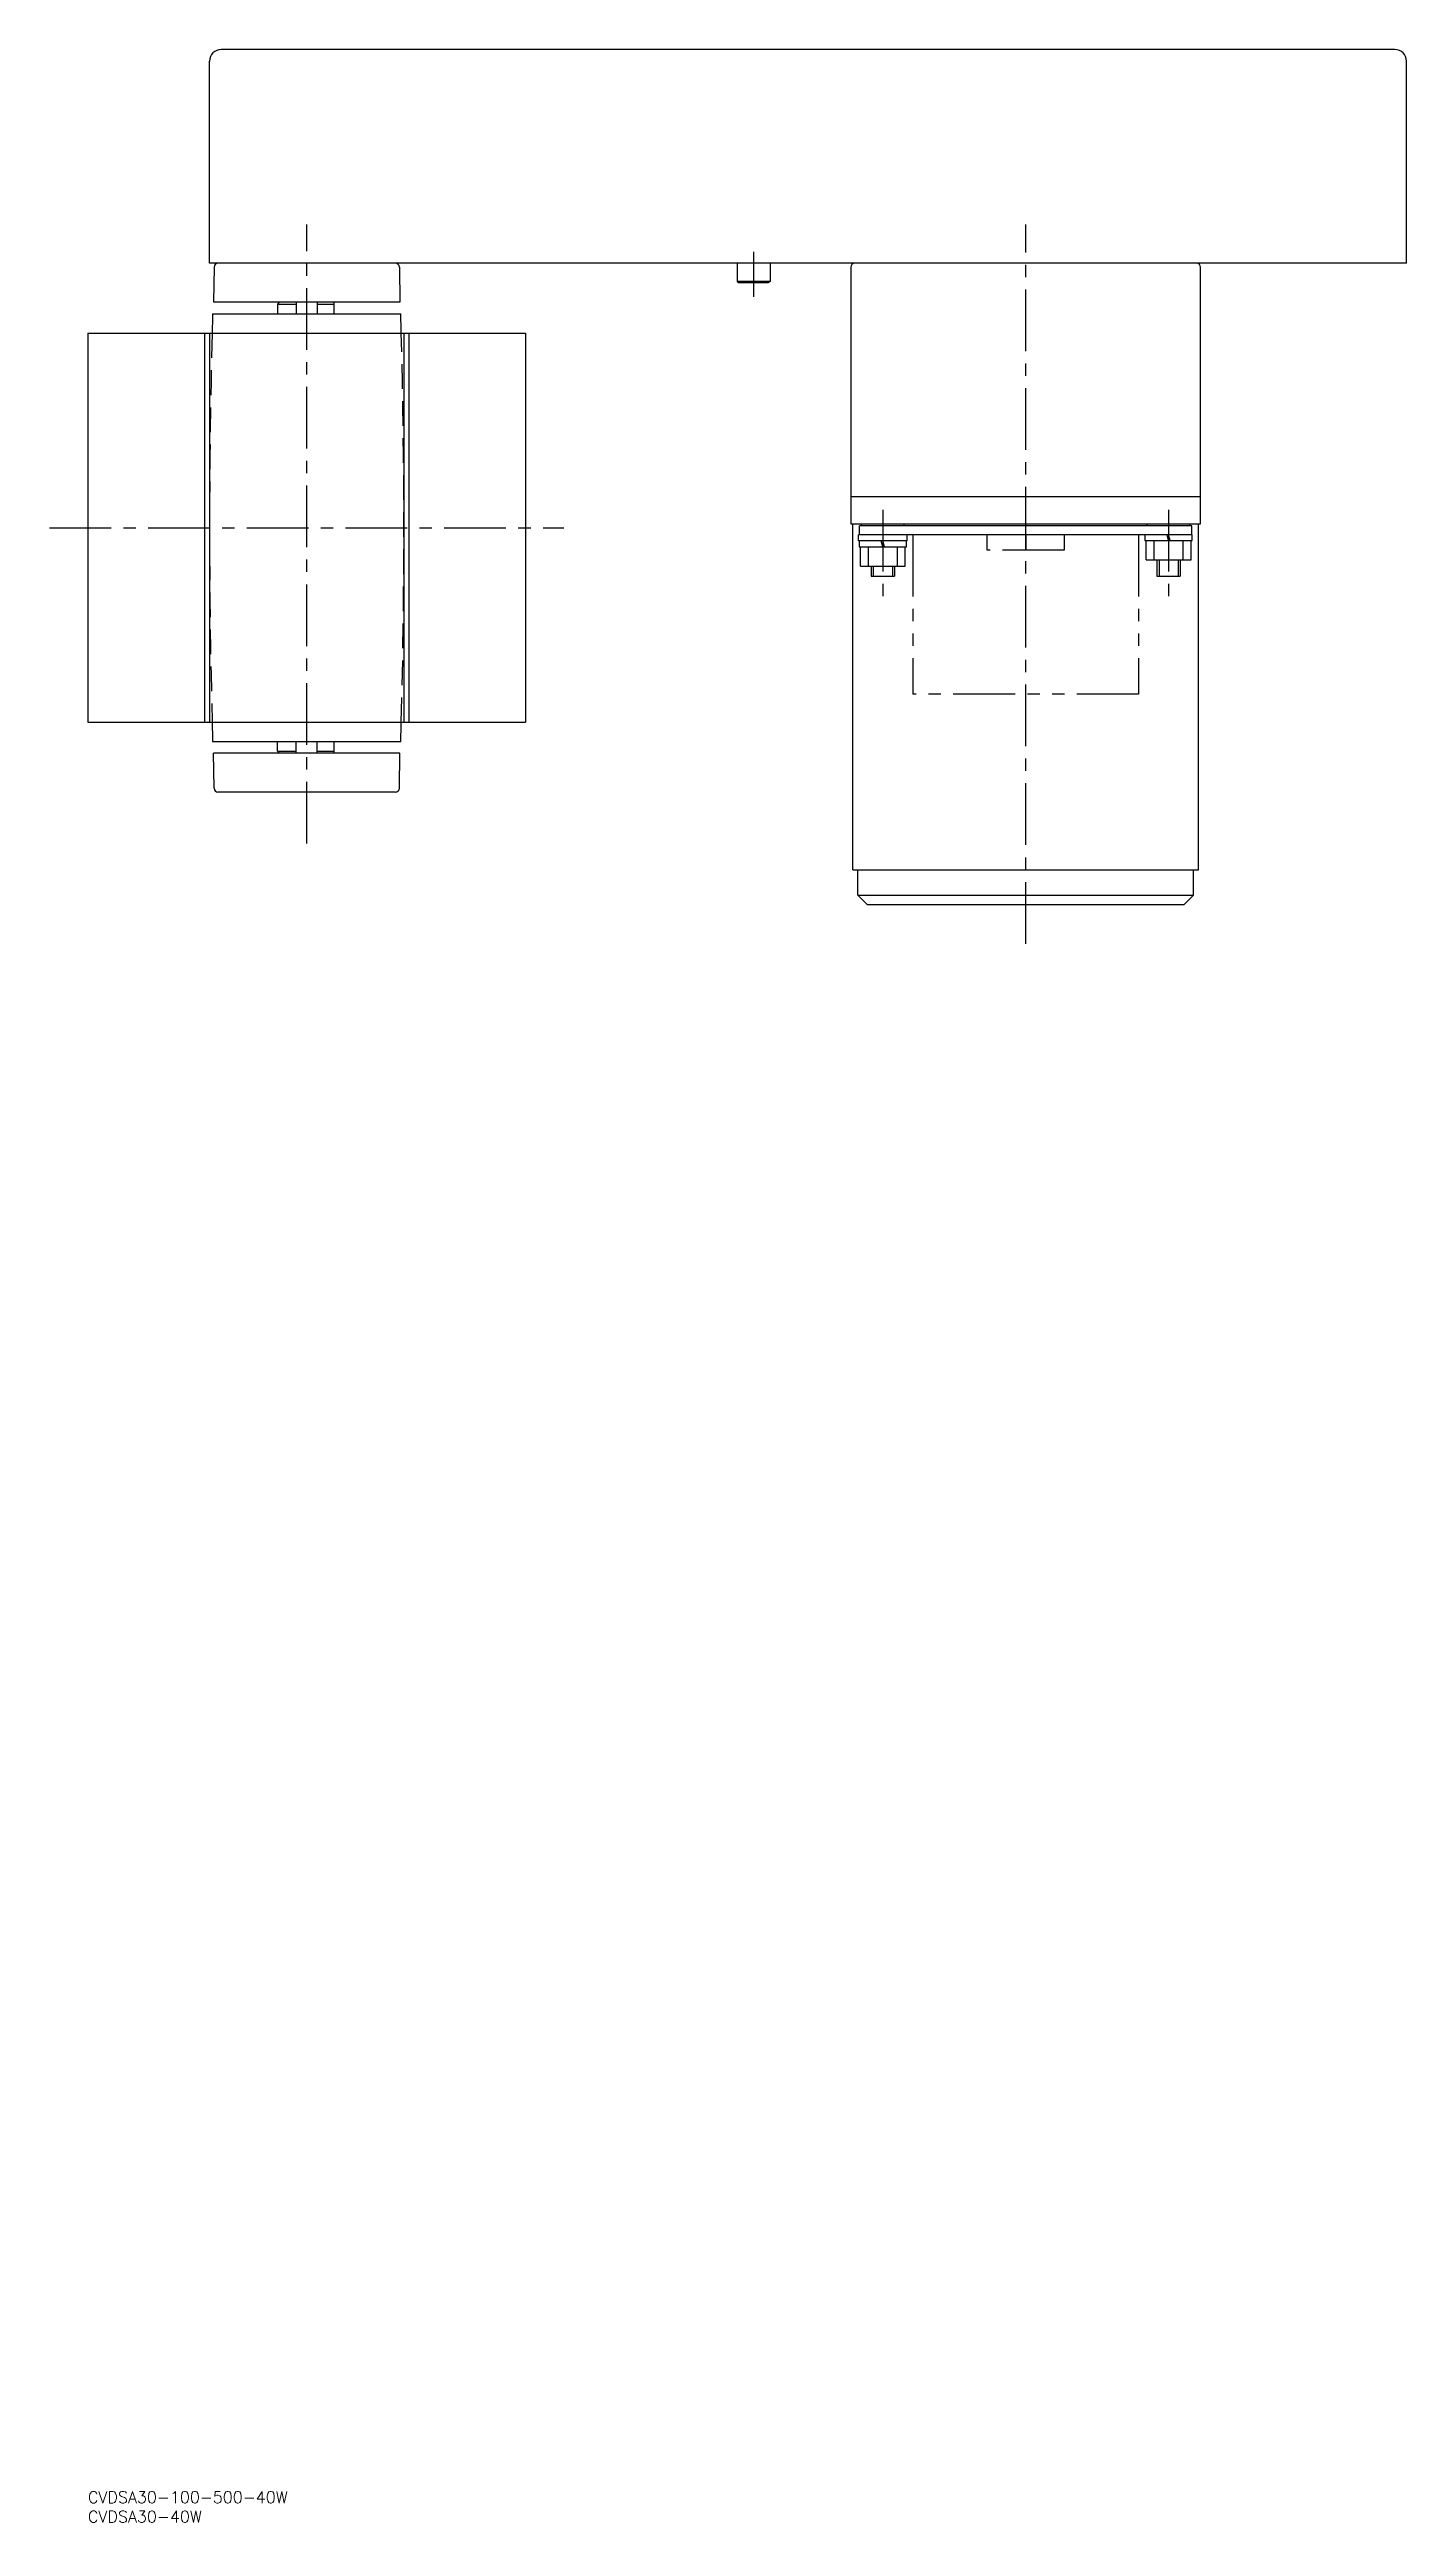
# Model space of a CAD drawing. Extents: x -10 to 1233, y -8 to 628.
# Drawn here: x -10 to 339, y -8 to 628 of the extents above; entities that cross this region are included whole.
import ezdxf

# ---------------------------------------------------------------- set-up
doc = ezdxf.new("R2010")
doc.units = 0
doc.header["$LTSCALE"] = 0.5
for name, pattern in [('CENTER', [50.8, 31.75, -6.35, 6.35, -6.35]), ('DASHED', [19.05, 12.7, -6.35]), ('PHANTOM', [63.5, 31.75, -6.35, 6.35, -6.35, 6.35, -6.35])]:
    doc.linetypes.add(name, pattern=pattern)
doc.layers.get('0').update_dxf_attribs({"linetype": 'CONTINUOUS'})
for name, color, linetype in [('MSM_CENTER', 1, 'CENTER'), ('MSM_CONTINUOUS', 7, 'CONTINUOUS'), ('MSM_DASHED', 4, 'DASHED'), ('MSM_IMAGINARY', 6, 'PHANTOM'), ('MSM_NARROW', 5, 'CONTINUOUS'), ('MSM_PART_NUMBER', 7, 'CONTINUOUS')]:
    doc.layers.add(name, color=color, linetype=linetype)
doc.styles.get("Standard").update_dxf_attribs({"font": 'txt.shx', "height": 7, "bigfont": 'bigfont.shx'})

# ---------------------------------------------------------------- blocks, each defined once
blk = doc.blocks.new('*U64')
at = {"layer": 'MSM_PART_NUMBER'}
blk.add_text('CVDSA30-100-500-40W', height=3, dxfattribs=at).set_placement((0, -3))
blk = doc.blocks.new('*U65')
at = {"layer": 'MSM_PART_NUMBER'}
blk.add_text('CVDSA30-40W', height=3, dxfattribs=at).set_placement((0, -8))

msp = doc.modelspace()

# ---------------------------------------------------------------- linework, layer by layer
at = {"layer": 'MSM_CENTER'}
for p, q in [((56.3, 423.8), (56.3, 583.04)), ((241.3, 398.04), (241.3, 583.04)), ((171.3, 575.95), (171.3, 564.38)), ((204.53, 509.67), (204.53, 487.14)), ((278.07, 509.67), (278.07, 487.14)), ((-9.9, 505.04), (122.5, 505.04))]:
    msp.add_line(p, q, dxfattribs=at)
at = {"layer": 'MSM_CONTINUOUS'}
for p, q in [((31.3, 573.04), (31.3, 625.04)), ((336.3, 628.04), (34.3, 628.04)), ((339.3, 573.04), (339.3, 625.04)), ((339.3, 573.04), (31.3, 573.04)), ((167.05, 573.04), (167.05, 568.34)), ((175.55, 573.04), (175.55, 568.34)), ((32.46, 572.05), (32.3, 563.04)), ((80.14, 572.05), (80.3, 563.04)), ((175.55, 568.34), (167.05, 568.34)), ((167.05, 568.34), (167.57, 568.04)), ((175.03, 568.04), (167.57, 568.04)), ((175.55, 568.34), (175.03, 568.04)), ((196.3, 572.04), (196.3, 506.04)), ((286.3, 506.04), (286.3, 572.04)), ((32.1, 560.04), (80.5, 560.04)), ((80.3, 563.04), (32.3, 563.04)), ((48.8, 562.54), (49.3, 563.04)), ((48.8, 562.54), (48.8, 560.04)), ((48.8, 562.54), (53.61, 562.54)), ((53.61, 563.04), (53.61, 560.04)), ((58.99, 563.04), (58.99, 560.04)), ((58.99, 562.54), (63.3, 562.54)), ((63.3, 563.04), (63.3, 560.04)), ((0, 555.04), (112.6, 555.04)), ((0, 555.04), (0, 455.04)), ((30, 555.04), (30, 455.04)), ((31.3, 555.04), (31.3, 455.04)), ((81.3, 555.04), (81.3, 455.04)), ((82.6, 555.04), (82.6, 455.04)), ((112.6, 555.04), (112.6, 455.04)), ((196.3, 513.04), (286.3, 513.04)), ((196.3, 506.04), (286.3, 506.04)), ((196.8, 417.04), (196.8, 506.04)), ((198.28, 501.64), (198.28, 503.24)), ((284.17, 503.24), (198.28, 503.24)), ((284.07, 505.54), (198.53, 505.54)), ((198.53, 503.24), (198.53, 505.54)), ((199.03, 505.54), (199.03, 506.04)), ((210.03, 505.54), (210.03, 506.04)), ((210.78, 501.64), (210.78, 503.24)), ((271.97, 503.24), (271.97, 501.74)), ((272.57, 505.54), (272.57, 506.04)), ((278.07, 501.74), (277.67, 503.24)), ((278.47, 501.74), (278.07, 503.24)), ((283.57, 505.54), (283.57, 506.04)), ((284.07, 503.24), (284.07, 505.54)), ((284.17, 501.74), (284.17, 503.24)), ((285.8, 417.04), (285.8, 506.04)), ((210.78, 501.64), (198.28, 501.64)), ((198.43, 501.64), (198.43, 500.14)), ((210.63, 501.64), (198.43, 501.64)), ((198.43, 500.14), (210.63, 500.14)), ((198.76, 495.14), (198.76, 500.14)), ((200.73, 500.14), (200.73, 495.14)), ((204.53, 500.14), (204.13, 501.64)), ((204.93, 500.14), (204.53, 501.64)), ((208.24, 500.14), (208.24, 495.14)), ((210.3, 495.14), (210.3, 500.14)), ((210.63, 500.14), (210.63, 501.64)), ((271.97, 501.74), (284.17, 501.74)), ((272.3, 496.74), (272.3, 501.74)), ((272.3, 496.74), (283.84, 496.74)), ((274.27, 501.74), (274.27, 496.74)), ((275.07, 496.74), (275.07, 492.54)), ((281.07, 496.74), (281.07, 492.54)), ((281.77, 501.74), (281.77, 496.74)), ((283.84, 496.74), (283.84, 501.74)), ((198.76, 495.14), (210.3, 495.14)), ((201.53, 495.14), (201.53, 492.54)), ((201.53, 492.54), (207.53, 492.54)), ((207.53, 495.14), (207.53, 492.54)), ((275.07, 492.54), (281.07, 492.54)), ((0, 455.04), (112.6, 455.04)), ((32.1, 450.04), (80.5, 450.04)), ((80.3, 447.04), (32.3, 447.04)), ((32.46, 438.02), (32.3, 447.04)), ((48.8, 447.54), (48.8, 450.04)), ((48.8, 447.54), (53.61, 447.54)), ((48.8, 447.54), (49.3, 447.04)), ((53.61, 447.04), (53.61, 450.04)), ((58.99, 447.04), (58.99, 450.04)), ((58.99, 447.54), (63.3, 447.54)), ((63.3, 450.04), (63.3, 447.04)), ((80.14, 438.02), (80.3, 447.04)), ((79.14, 437.04), (33.46, 437.04)), ((196.8, 417.04), (285.8, 417.04)), ((198.1, 410.54), (198.1, 417.04)), ((284.5, 410.54), (284.5, 417.04)), ((198.1, 410.54), (284.5, 410.54)), ((200.6, 408.04), (198.1, 410.54)), ((282, 408.04), (200.6, 408.04)), ((282, 408.04), (284.5, 410.54))]:
    msp.add_line(p, q, dxfattribs=at)
for centre, radius, start, end in [((34.3, 625.04), 3, 90, 180), ((336.3, 625.04), 3, 0, 90), ((33.46, 572.04), 1, 90, 179), ((79.14, 572.04), 1, 1, 90), ((197.3, 572.04), 1, 90, 180), ((285.3, 572.04), 1, 0, 90), ((1922.33, 505.04), 1891.03, 178.33333, 178.48488), ((-1809.73, 505.04), 1891.03, 1.51512, 1.66667), ((1922.33, 505.04), 1891.03, 181.51512, 181.66667), ((-1809.73, 505.04), 1891.03, 358.33333, 358.48488), ((33.46, 438.04), 1, 181, 270), ((79.14, 438.04), 1, 270, 359)]:
    msp.add_arc(centre, radius, start, end, dxfattribs=at)
at = {"layer": 'MSM_DASHED'}
for centre, start, end in [((1922.33, 505.04), 178.48488, 181.51512), ((-1809.73, 505.04), 358.48488, 1.51512)]:
    msp.add_arc(centre, 1891.03, start, end, dxfattribs=at)
at = {"layer": 'MSM_IMAGINARY'}
for p, q in [((212.3, 503.24), (212.3, 462.24)), ((231.37, 499.24), (231.37, 503.24)), ((241.3, 503.24), (241.3, 499.24)), ((251.23, 503.24), (251.23, 499.24)), ((270.3, 503.24), (270.3, 462.24)), ((251.23, 499.24), (231.37, 499.24)), ((270.3, 462.24), (212.3, 462.24))]:
    msp.add_line(p, q, dxfattribs=at)
at = {"layer": 'MSM_NARROW'}
for p, q in [((275.61, 496.74), (275.61, 492.54)), ((280.53, 496.74), (280.53, 492.54)), ((202.07, 495.14), (202.07, 492.54)), ((206.99, 495.14), (206.99, 492.54))]:
    msp.add_line(p, q, dxfattribs=at)

# ---------------------------------------------------------------- block references
for name in ['*U64', '*U65']:
    msp.add_blockref(name, (0, 0))

doc.saveas('drawing.dxf')
